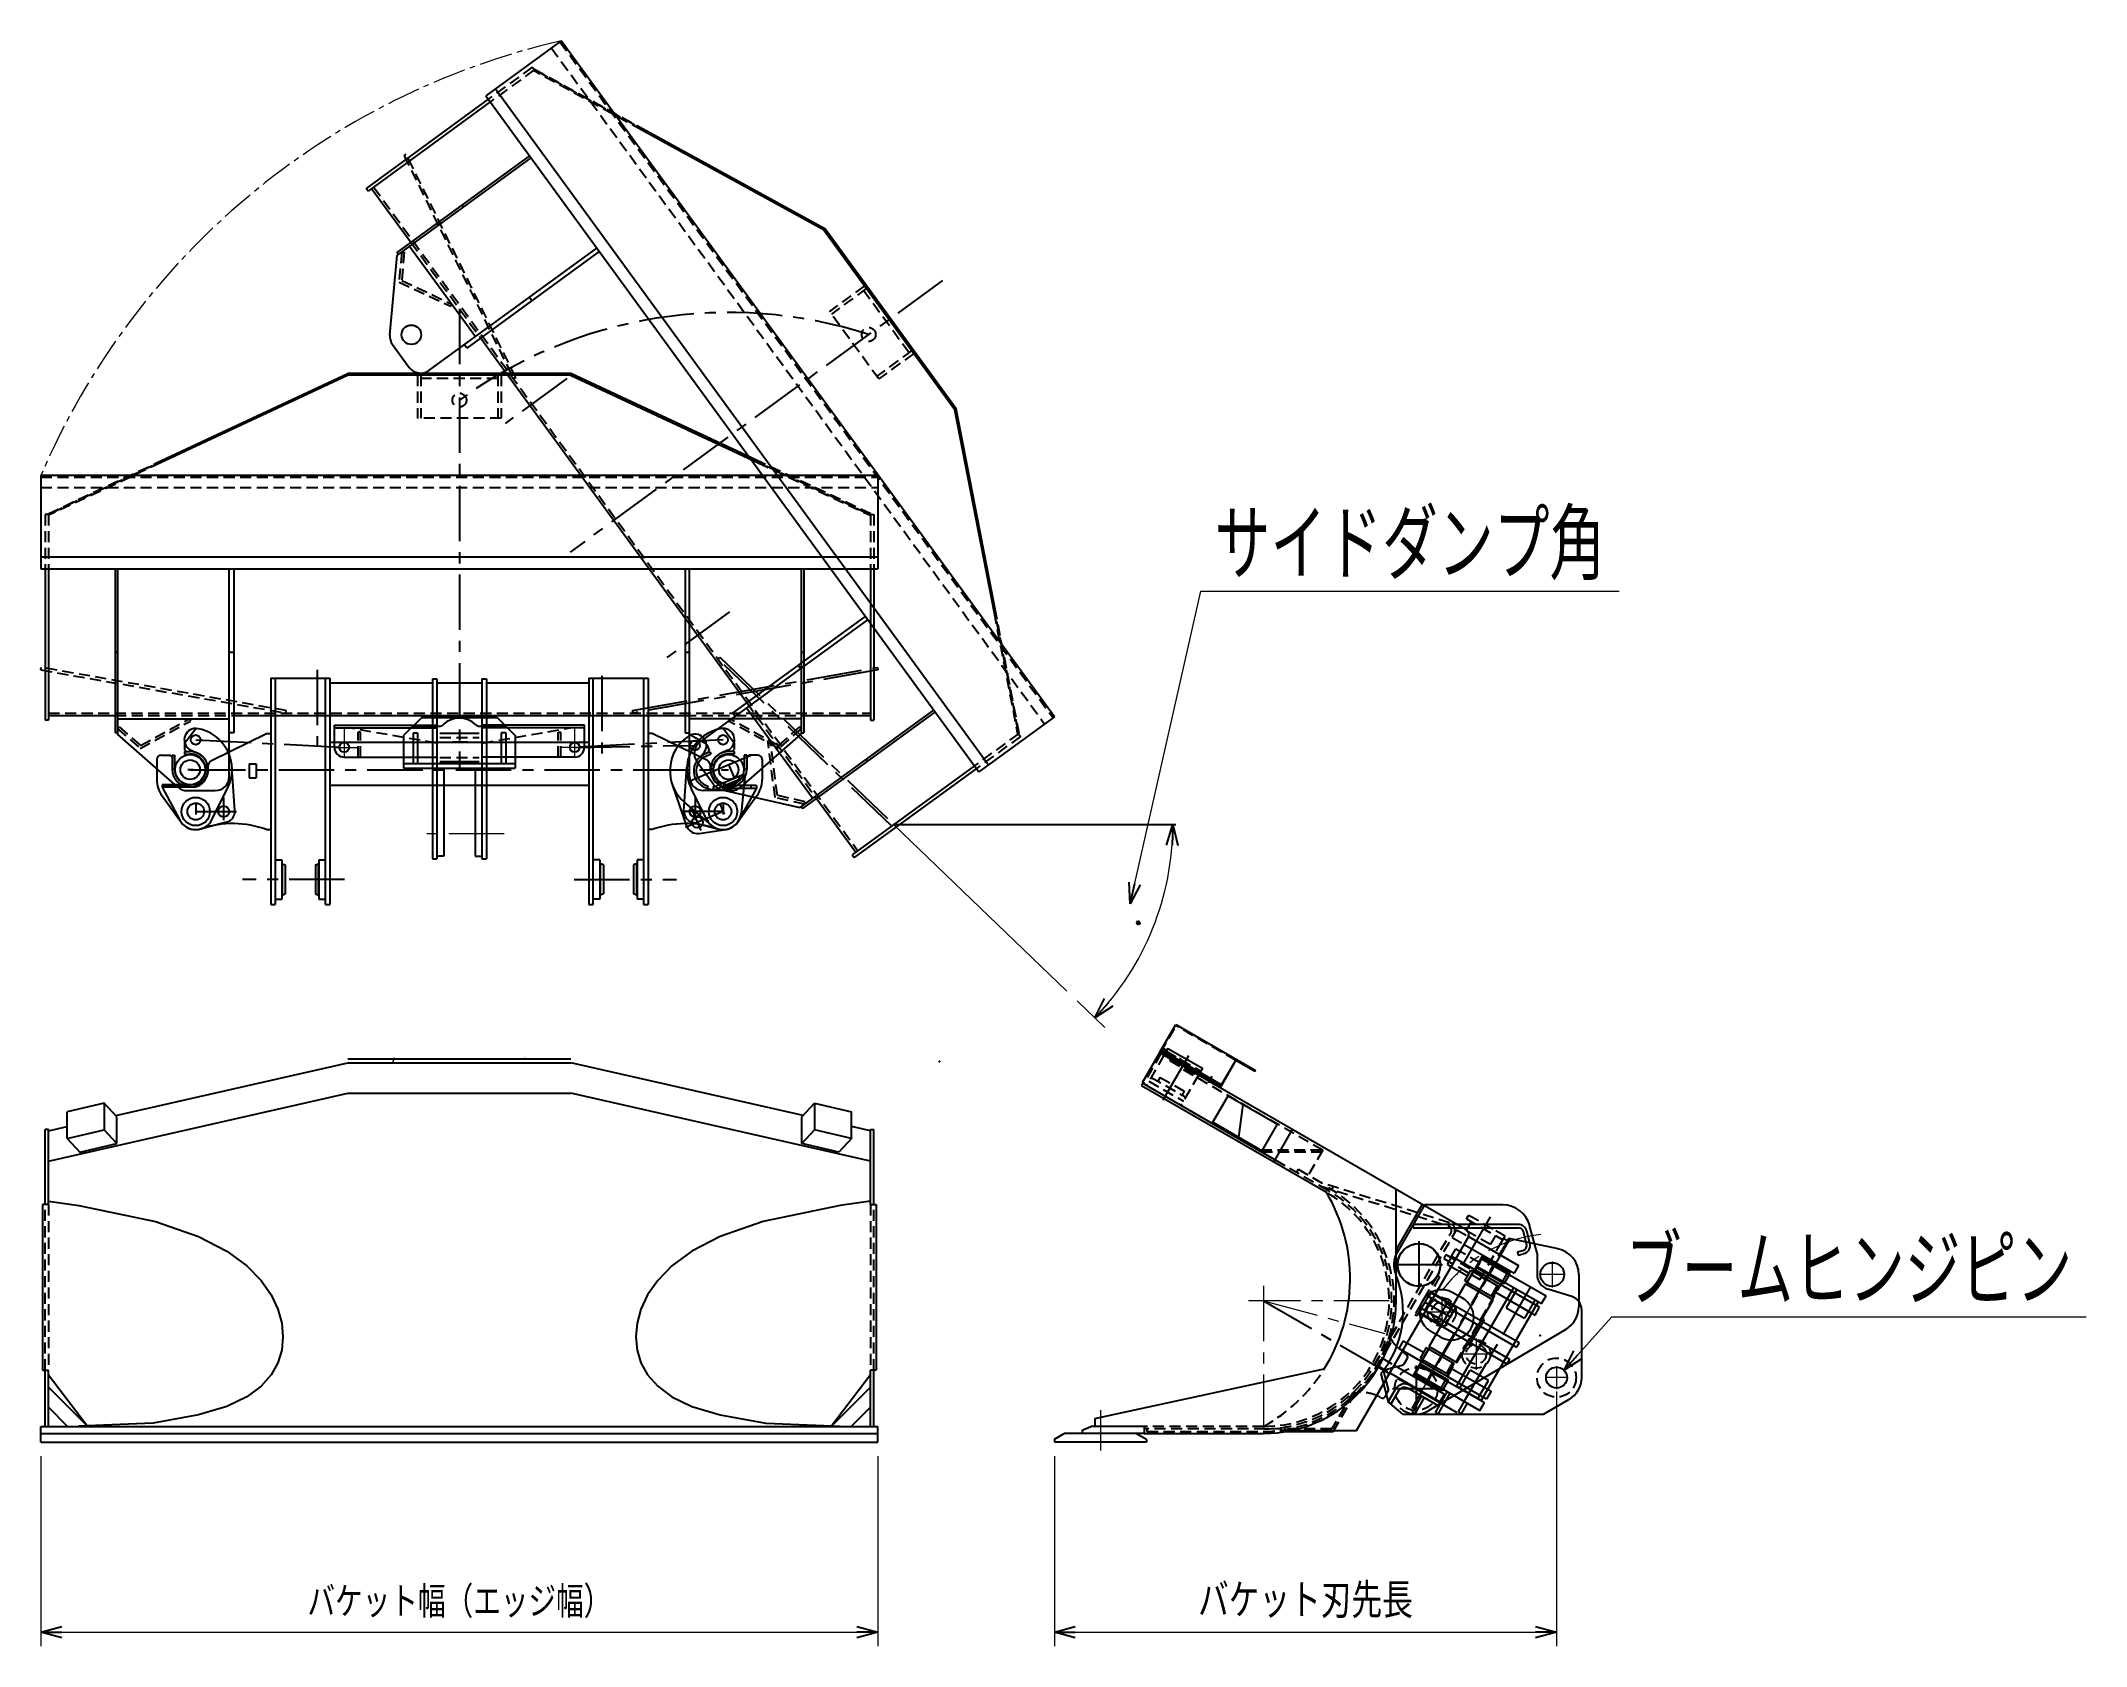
# Model space of a CAD drawing. Header units: millimetres. Extents: x -124 to 170, y -120 to 110.
import ezdxf
from ezdxf.enums import TextEntityAlignment as Align

# ---------------------------------------------------------------- set-up
doc = ezdxf.new("R2010")
doc.units = ezdxf.units.MM
doc.header["$LTSCALE"] = 0.25
doc.header["$PDSIZE"] = 1
for name, pattern in [('CENTER', [50.8, 31.75, -6.35, 6.35, -6.35]), ('CENTER2', [28.575, 19.05, -3.175, 3.175, -3.175]), ('DASHED2', [9.525, 6.35, -3.175])]:
    doc.linetypes.add(name, pattern=pattern)
doc.layers.add('Layer0048', color=7, linetype='Continuous')
doc.styles.add('dcStyle0', font='txt.shx', dxfattribs={"width": 0.8, "bigfont": 'bigfont'})
doc.dimstyles.new('dc_Rotated', dxfattribs={"dimtxt": 4.5, "dimasz": 3.000002, "dimexe": 2, "dimexo": 1, "dimgap": 2, "dimtad": 3, "dimdec": 0, "dimdsep": 46, "dimtxsty": 'dcStyle0', "dimblk1": 'OPEN30', "dimblk2": 'OPEN30', "dimsah": 1, "dimcen": 0.09, "dimclrd": 7, "dimclre": 7, "dimclrt": 2, "dimadec": 0, "dimazin": 2, "dimtfac": 1, "dimtdec": 4, "dimtmove": 0, "dimatfit": 3, "dimfxl": 1, "dimarcsym": 1})

msp = doc.modelspace()

# ---------------------------------------------------------------- blocks, each defined once
blk = doc.blocks.new('DC_GROUP_ＤＸＦ９_1')
at = {"layer": 'Layer0048', "color": 2, "linetype": 'Continuous', "lineweight": 25}
for p, q in [((-112.94, -43.99), (-79.65, -36.43)), ((-47.69, -35.88), (-79.65, -35.88)), ((-79.65, -36.43), (-47.69, -36.43)), ((-14.4, -43.99), (-47.69, -36.43)), ((-122.59, -50.51), (-79.65, -40.76)), ((-79.65, -40.76), (-47.69, -40.76)), ((-4.75, -50.51), (-47.69, -40.76)), ((-122.59, -46), (-123.07, -46)), ((-123.07, -56.73), (-123.07, -46)), ((-122.59, -46.18), (-119.9, -45.57)), ((-122.59, -56.73), (-122.59, -46)), ((-4.75, -46.18), (-7.44, -45.57)), ((-4.75, -46), (-4.27, -46)), ((-4.75, -56.73), (-4.75, -46)), ((-4.27, -56.73), (-4.27, -46)), ((-123.07, -88.57), (-123.07, -80.5)), ((-122.59, -88.57), (-122.59, -80.5)), ((-4.75, -88.57), (-4.75, -80.5)), ((-4.27, -88.57), (-4.27, -80.5)), ((-123.67, -88.57), (-3.67, -88.57)), ((-123.67, -90.85), (-123.67, -88.57)), ((-123.67, -89.57), (-3.67, -89.57)), ((-123.67, -90.85), (-3.67, -90.85)), ((-3.67, -90.85), (-3.67, -88.57))]:
    blk.add_line(p, q, dxfattribs=at)
blk = doc.blocks.new('DC_GROUP_ＤＸＦ９_2')
at = {"layer": 'Layer0048', "color": 2, "linetype": 'Continuous', "lineweight": 25}
for p, q in [((-90.71, 18.75), (-90.71, -13.72)), ((-90.71, 18.75), (-82.23, 18.75)), ((-90.07, 18.75), (-90.07, -13.72)), ((-82.87, -13.72), (-82.87, 18.75)), ((-82.23, 18.75), (-82.23, -13.72)), ((-82.23, 18.1), (-67.55, 18.1)), ((-67.55, 18.65), (-67.55, -7.17)), ((-67.55, 18.65), (-66.91, 18.65)), ((-66.91, 18.65), (-66.91, -7.17)), ((-66.91, 18.1), (-60.43, 18.1)), ((-60.43, 18.65), (-60.43, -7.17)), ((-60.43, 18.65), (-59.79, 18.65)), ((-59.79, 18.65), (-59.79, -7.17)), ((-59.79, 18.1), (-45.11, 18.1)), ((-45.11, 18.75), (-45.11, -13.72)), ((-45.11, 18.75), (-36.63, 18.75)), ((-44.47, -13.72), (-44.47, 18.75)), ((-37.27, 18.75), (-37.27, -13.72)), ((-36.63, 18.75), (-36.63, -13.72)), ((-81.59, 11.99), (-66.97, 11.99)), ((-81.59, 8.83), (-81.59, 11.99)), ((-45.75, 11.99), (-60.37, 11.99)), ((-45.75, 8.83), (-45.75, 11.99)), ((-99.22, 6.93), (-91.31, 10.83)), ((-91.31, 10.83), (-90.71, 10.83)), ((-82.23, 9.58), (-45.11, 9.58)), ((-81.59, 11.63), (-66.97, 11.63)), ((-45.75, 11.63), (-60.37, 11.63)), ((-36.03, 10.83), (-36.63, 10.83)), ((-28.12, 6.93), (-36.03, 10.83)), ((-107.07, 7.11), (-107.07, 4.21)), ((-106.47, 7.71), (-105.15, 7.71)), ((-104.87, 7.43), (-105.15, 7.71)), ((-104.87, 7.71), (-104.87, 5.71)), ((-104.87, 7.71), (-104.51, 7.71)), ((-104.51, 7.71), (-104.51, 5.71)), ((-100.03, 6.27), (-100.03, 5.71)), ((-100.03, 6.27), (-99.67, 6.27)), ((-99.67, 5.71), (-99.67, 6.27)), ((-80.19, 7.43), (-66.97, 7.43)), ((-65.91, 5.87), (-65.91, -6.77)), ((-61.43, 5.87), (-61.43, -6.77)), ((-47.15, 7.43), (-60.37, 7.43)), ((-27.67, 5.71), (-27.67, 6.27)), ((-27.31, 6.27), (-27.67, 6.27)), ((-27.31, 6.27), (-27.31, 5.71)), ((-22.83, 7.71), (-22.83, 5.71)), ((-22.47, 7.71), (-22.83, 7.71)), ((-22.47, 7.71), (-22.47, 5.71)), ((-22.47, 7.43), (-22.19, 7.71)), ((-20.87, 7.71), (-22.19, 7.71)), ((-20.27, 7.11), (-20.27, 4.21)), ((-104.51, 5.71), (-104.87, 5.71)), ((-100.03, 5.71), (-99.67, 5.71)), ((-82.23, 3.42), (-45.11, 3.42)), ((-27.31, 5.71), (-27.67, 5.71)), ((-22.83, 5.71), (-22.47, 5.71)), ((-106.3, 1.86), (-103.57, -1.9)), ((-21.03, 1.86), (-23.77, -1.9)), ((-91.31, -2.97), (-90.71, -2.97)), ((-36.03, -2.97), (-36.63, -2.97)), ((-67.55, -7.17), (-66.91, -7.17)), ((-65.91, -6.77), (-66.91, -6.77)), ((-61.43, -6.77), (-60.43, -6.77)), ((-60.43, -7.17), (-59.79, -7.17)), ((-90.71, -13.72), (-90.07, -13.72)), ((-82.87, -13.72), (-82.23, -13.72)), ((-45.11, -13.72), (-44.47, -13.72)), ((-37.27, -13.72), (-36.63, -13.72))]:
    blk.add_line(p, q, dxfattribs=at)
at = {"layer": 'Layer0048', "color": 6, "linetype": 'Continuous', "lineweight": 25}
for p, q in [((-69.07, 13.11), (-71.67, 10.51)), ((-70.32, 11.86), (-66.58, 11.86)), ((-69.07, 13.11), (-58.27, 13.11)), ((-60.76, 11.86), (-57.02, 11.86)), ((-58.27, 13.11), (-55.67, 10.51)), ((-71.67, 10.51), (-71.67, 5.87)), ((-70.31, 10.91), (-70.31, 6.51)), ((-70.31, 10.91), (-69.67, 10.91)), ((-69.67, 10.91), (-69.67, 6.51)), ((-57.03, 10.91), (-57.67, 10.91)), ((-57.67, 10.91), (-57.67, 6.51)), ((-57.03, 10.91), (-57.03, 6.51)), ((-55.67, 10.51), (-55.67, 5.87)), ((-93.83, 6.47), (-93.83, 4.47)), ((-93.83, 6.47), (-92.83, 6.47)), ((-92.83, 6.47), (-92.83, 4.47)), ((-71.67, 6.51), (-55.67, 6.51)), ((-71.67, 5.87), (-55.67, 5.87)), ((-102.23, 3.35), (-106.21, 3.35)), ((-93.83, 4.47), (-92.83, 4.47))]:
    blk.add_line(p, q, dxfattribs=at)
at = {"layer": 'Layer0048', "color": 4, "linetype": 'CENTER', "lineweight": 25}
for p, q in [((-101.47, 9.91), (-80.19, 8.83)), ((-25.87, 9.91), (-47.15, 8.83)), ((-47.15, 8.83), (-29.89, 9.1)), ((-101.83, 5.63), (-102.58, 5.63)), ((-102.27, 5.63), (-25.07, 5.63))]:
    blk.add_line(p, q, dxfattribs=at)
at = {"layer": 'Layer0048', "color": 4, "linetype": 'CENTER', "lineweight": 13}
for p, q in [((-81.59, 8.83), (-78.26, 8.83)), ((-80.19, 11.63), (-80.19, 7.43)), ((-45.75, 8.83), (-49.08, 8.83)), ((-47.15, 11.63), (-47.15, 7.43)), ((-57.23, -3.57), (-69.7, -3.57))]:
    blk.add_line(p, q, dxfattribs=at)
at = {"layer": 'Layer0048', "color": 4, "linetype": 'DASHED2', "lineweight": 25}
for p, q in [((-66.97, 9.43), (-79.59, 11.63)), ((-78.19, 7.43), (-78.19, 11.03)), ((-77.83, 11.03), (-78.19, 11.03)), ((-77.83, 7.43), (-77.83, 11.03)), ((-66.49, 10.26), (-60.85, 10.26)), ((-60.37, 9.43), (-47.75, 11.63)), ((-49.51, 7.43), (-49.51, 11.03)), ((-49.51, 11.03), (-49.15, 11.03)), ((-49.15, 7.43), (-49.15, 11.03)), ((-66.49, 7.4), (-60.85, 7.4))]:
    blk.add_line(p, q, dxfattribs=at)
at = {"layer": 'Layer0048', "color": 5, "linetype": 'Continuous', "lineweight": 25}
for p, q in [((-66.49, 10.86), (-60.85, 10.86)), ((-66.49, 6.8), (-60.85, 6.8))]:
    blk.add_line(p, q, dxfattribs=at)
at = {"layer": 'Layer0048', "color": 2, "linetype": 'Continuous', "lineweight": 25}
for centre, radius in [((-80.19, 8.83), 0.7), ((-47.15, 8.83), 0.7), ((-101.47, -0.37), 1.2), ((-25.87, -0.37), 1.2)]:
    blk.add_circle(centre, radius, dxfattribs=at)
at = {"layer": 'Layer0048', "color": 6, "linetype": 'Continuous', "lineweight": 25}
for centre in [(-102.27, 5.63), (-25.07, 5.63)]:
    blk.add_circle(centre, 2.16, dxfattribs=at)
for centre, radius, start, end in [((-66.58, 12.66), 0.8, 270, 313.8326), ((-63.67, 9.63), 3.4, 46.1674, 133.8326), ((-60.76, 12.66), 0.8, 226.1674, 270)]:
    blk.add_arc(centre, radius, start, end, dxfattribs=at)
at = {"layer": 'Layer0048', "color": 2, "linetype": 'Continuous', "lineweight": 25}
for centre, radius, start, end in [((-80.19, 8.83), 1.4, 180, 270), ((-47.15, 8.83), 1.4, 270, 0), ((-106.47, 7.11), 0.6, 90, 180), ((-98.87, 6.21), 0.8, 116.2351, 180), ((-28.47, 6.21), 0.8, 0, 63.7649), ((-20.87, 7.11), 0.6, 0, 90), ((-103.07, 4.21), 4, 180, 216.0247), ((-102.27, 5.71), 2.6, 180, 0), ((-102.27, 5.71), 2.24, 180, 0), ((-25.07, 5.71), 2.6, 180, 0), ((-25.07, 5.71), 2.24, 180, 0), ((-24.27, 4.21), 4, 323.9753, 360), ((-101.47, -0.37), 2.6, 216.0247, 310.7479), ((-96.17, -16.1), 14, 69.8347, 108.495), ((-31.17, -16.1), 14, 71.3715, 110.3015), ((-25.87, -0.37), 2.6, 251.3715, 323.9753)]:
    blk.add_arc(centre, radius, start, end, dxfattribs=at)
blk = doc.blocks.new('DC_GROUP_ＤＸＦ９_4')
at = {"layer": 'Layer0048', "color": 6, "linetype": 'Continuous', "lineweight": 25}
for p, q in [((-103.07, 9.43), (-101.47, 11.55)), ((-103.07, 9.43), (-103.07, 8.51)), ((-101.47, 11.55), (-101.29, 11.55)), ((-102.79, 8.23), (-103.07, 8.51)), ((-103.07, 8.23), (-102.27, 8.23)), ((-103.07, 8.23), (-103.07, 7.87)), ((-103.07, 7.87), (-102.27, 7.87)), ((-102.13, 8.41), (-101.22, 8.01)), ((-100.88, 3.88), (-100.65, 3.59)), ((-99.14, -1.53), (-96.9, 2.95))]:
    blk.add_line(p, q, dxfattribs=at)
for centre, radius in [((-101.47, 9.91), 0.7), ((-101.47, -0.37), 2.03)]:
    blk.add_circle(centre, radius, dxfattribs=at)
for centre, radius, start, end in [((-101.47, 9.91), 1.64, 90, 246.2656), ((-102.27, 5.63), 6, 333.4215, 80.6332), ((-102.27, 5.63), 2.6, 308.383, 90), ((-102.27, 5.63), 2.24, 285.3589, 90), ((-102.27, 5.63), 2.6, 284.25, 66.2656), ((-101.47, -0.37), 2.6, 208.0472, 333.4215)]:
    blk.add_arc(centre, radius, start, end, dxfattribs=at)
blk = doc.blocks.new('DC_GROUP_ＤＸＦ９_3')
at = {"layer": 'Layer0048', "color": 6, "linetype": 'Continuous', "lineweight": 25}
for p, q in [((-95.87, -0.26), (-96.28, 6.02)), ((-101.68, 3.47), (-106.27, 3.47)), ((-106.27, 3.47), (-106.27, 3.11)), ((-101.63, 3.11), (-106.27, 3.11)), ((-106.27, 3.11), (-103.76, -1.59)), ((-97.07, -1.92), (-100.82, -2.88))]:
    blk.add_line(p, q, dxfattribs=at)
at = {"layer": 'Layer0048', "color": 4, "linetype": 'CENTER', "lineweight": 25}
for p, q in [((-101.47, 0.81), (-101.47, -0.8)), ((-97.47, 1.64), (-97.47, -1.63)), ((-101.47, -0.37), (-95.62, -0.37))]:
    blk.add_line(p, q, dxfattribs=at)
at = {"layer": 'Layer0048', "color": 2, "linetype": 'Continuous', "lineweight": 25}
blk.add_circle((-101.47, -0.37), 1.2, dxfattribs=at)
at = {"layer": 'Layer0048', "color": 6, "linetype": 'Continuous', "lineweight": 25}
blk.add_circle((-97.47, -0.37), 0.8, dxfattribs=at)
at = {"layer": 'Layer0048', "color": 2, "linetype": 'Continuous', "lineweight": 25}
blk.add_arc((-101.47, -0.37), 2.6, 216.0247, 310.7479, dxfattribs=at)
at = {"layer": 'Layer0048', "color": 6, "linetype": 'Continuous', "lineweight": 25}
blk.add_arc((-97.47, -0.37), 1.6, 284.4775, 3.7255, dxfattribs=at)
at = {"layer": 'Layer0048', "linetype": 'Continuous'}
blk.add_blockref('DC_GROUP_ＤＸＦ９_4', (0, 0), dxfattribs=at)
blk = doc.blocks.new('DC_GROUP_ＤＸＦ９_5')
at = {"layer": 'Layer0048', "color": 6, "linetype": 'Continuous', "lineweight": 25}
for p, q in [((-25.87, 11.55), (-26.05, 11.55)), ((-24.27, 9.43), (-25.87, 11.55)), ((-24.27, 9.43), (-24.27, 8.51)), ((-31.47, -0.26), (-31.06, 6.02)), ((-25.21, 8.41), (-26.12, 8.01)), ((-24.27, 8.23), (-25.07, 8.23)), ((-24.27, 7.87), (-25.07, 7.87)), ((-24.55, 8.23), (-24.27, 8.51)), ((-24.27, 8.23), (-24.27, 7.87)), ((-28.19, -1.53), (-30.43, 2.95)), ((-26.46, 3.88), (-26.68, 3.59)), ((-26.68, 3.59), (-25.92, 2.99)), ((-25.92, 2.99), (-21.07, 2.99)), ((-21.07, 3.35), (-25.87, 3.35)), ((-25.87, 3.35), (-25.87, 2.99)), ((-21.07, 2.99), (-23.59, -1.61)), ((-21.07, 3.35), (-21.07, 2.99)), ((-30.27, -1.92), (-26.52, -2.88))]:
    blk.add_line(p, q, dxfattribs=at)
at = {"layer": 'Layer0048', "color": 4, "linetype": 'CENTER', "lineweight": 25}
for p, q in [((-29.87, 1.64), (-29.87, -1.63)), ((-25.87, 0.81), (-25.87, -0.8)), ((-25.87, -0.37), (-31.72, -0.37))]:
    blk.add_line(p, q, dxfattribs=at)
at = {"layer": 'Layer0048', "color": 6, "linetype": 'Continuous', "lineweight": 25}
for centre, radius in [((-25.87, 9.91), 0.7), ((-29.87, -0.37), 0.8), ((-25.87, -0.37), 2.03)]:
    blk.add_circle(centre, radius, dxfattribs=at)
at = {"layer": 'Layer0048', "color": 2, "linetype": 'Continuous', "lineweight": 25}
blk.add_circle((-25.87, -0.37), 1.2, dxfattribs=at)
at = {"layer": 'Layer0048', "color": 6, "linetype": 'Continuous', "lineweight": 25}
for centre, radius, start, end in [((-25.07, 5.63), 6, 99.3668, 206.5785), ((-25.87, 9.91), 1.64, 293.7344, 90), ((-25.07, 5.63), 2.6, 90, 231.617), ((-25.07, 5.63), 2.24, 90, 231.617), ((-29.87, -0.37), 1.6, 176.2745, 255.5225), ((-25.87, -0.37), 2.6, 206.5785, 331.9528)]:
    blk.add_arc(centre, radius, start, end, dxfattribs=at)
at = {"layer": 'Layer0048', "color": 2, "linetype": 'Continuous', "lineweight": 25}
blk.add_arc((-25.87, -0.37), 2.6, 229.2521, 331.3355, dxfattribs=at)
blk = doc.blocks.new('DC_GROUP_ＤＸＦ９_6')
at = {"layer": 'Layer0048', "color": 6, "linetype": 'Continuous', "lineweight": 25}
for p, q in [((-30.53, 10.6), (-30.69, 10.54)), ((-28.23, 9.28), (-30.53, 10.6)), ((-28.23, 9.28), (-27.87, 8.43)), ((-28.69, 7.97), (-29.37, 7.25)), ((-27.76, 8.17), (-28.49, 7.86)), ((-27.62, 7.84), (-28.35, 7.53)), ((-28.01, 8.06), (-27.87, 8.43)), ((-27.76, 8.17), (-27.62, 7.84)), ((-31.06, -2.46), (-33.14, 3.49)), ((-28.07, 3.31), (-28.17, 2.96)), ((-28.17, 2.96), (-27.23, 2.7)), ((-22.9, 4.93), (-27.32, 3.06)), ((-27.32, 3.06), (-27.18, 2.73)), ((-27.23, 2.7), (-22.76, 4.6)), ((-22.76, 4.6), (-23.28, -0.62)), ((-22.9, 4.93), (-22.76, 4.6)), ((-27.55, -2.35), (-31.37, 0.9)), ((-29.31, -3.51), (-25.48, -2.94))]:
    blk.add_line(p, q, dxfattribs=at)
at = {"layer": 'Layer0048', "color": 4, "linetype": 'CENTER', "lineweight": 25}
for p, q in [((-26.33, 0.72), (-25.7, -0.77)), ((-25.87, -0.37), (-31.25, -2.65)), ((-30.33, -0.09), (-29.06, -3.1))]:
    blk.add_line(p, q, dxfattribs=at)
at = {"layer": 'Layer0048', "color": 6, "linetype": 'Continuous', "lineweight": 25}
for centre, radius in [((-29.89, 9.1), 0.7), ((-25.87, -0.37), 2.03), ((-29.55, -1.93), 0.8)]:
    blk.add_circle(centre, radius, dxfattribs=at)
at = {"layer": 'Layer0048', "color": 2, "linetype": 'Continuous', "lineweight": 25}
blk.add_circle((-25.87, -0.37), 1.2, dxfattribs=at)
at = {"layer": 'Layer0048', "color": 6, "linetype": 'Continuous', "lineweight": 25}
for centre, radius, start, end in [((-27.48, 5.47), 6, 122.3668, 229.5785), ((-29.89, 9.1), 1.64, 316.7344, 113), ((-27.48, 5.47), 2.6, 113, 254.617), ((-27.48, 5.47), 2.24, 113, 254.617), ((-29.55, -1.93), 1.6, 199.2745, 278.5225), ((-25.87, -0.37), 2.6, 229.5785, 354.9528)]:
    blk.add_arc(centre, radius, start, end, dxfattribs=at)
at = {"layer": 'Layer0048', "color": 2, "linetype": 'Continuous', "lineweight": 25}
blk.add_arc((-25.87, -0.37), 2.6, 252.2521, 354.3355, dxfattribs=at)
blk = doc.blocks.new('DC_GROUP_ＤＸＦ９_13')
at = {"layer": 'Layer0048', "color": 2, "linetype": 'Continuous', "lineweight": 25}
for p, q in [((74.71, -56.8), (70.78, -63.6)), ((82.15, -65.79), (82.99, -64.34)), ((82.25, -65.62), (91.49, -70.96)), ((82.89, -64.51), (92.13, -69.85)), ((68.42, -81.04), (69.5, -85.04)), ((73.31, -81.1), (74.15, -79.65)), ((73.41, -80.93), (82.65, -86.27)), ((74.05, -79.82), (83.29, -85.16)), ((71.58, -86.8), (69.5, -85.04)), ((71.58, -86.8), (91.74, -86.8))]:
    blk.add_line(p, q, dxfattribs=at)
at = {"layer": 'Layer0048', "color": 4, "linetype": 'CENTER', "lineweight": 25}
for p, q in [((73.9, -62.01), (73.9, -68.79)), ((77.29, -65.4), (70.51, -65.4)), ((75.14, -81.93), (84.62, -65.51)), ((73.5, -79.81), (73.5, -86.59)), ((76.89, -83.2), (70.11, -83.2))]:
    blk.add_line(p, q, dxfattribs=at)
at = {"layer": 'Layer0048', "color": 2, "linetype": 'Continuous', "lineweight": 25}
blk.add_circle((73.9, -65.4), 3.08, dxfattribs=at)
at = {"layer": 'Layer0048', "color": 4, "linetype": 'DASHED2', "lineweight": 25}
blk.add_circle((73.5, -83.2), 3.08, dxfattribs=at)
at = {"layer": 'Layer0048', "color": 2, "linetype": 'Continuous', "lineweight": 25}
for centre, radius, start, end in [((73.9, -65.4), 3.6, 150, 202.4354), ((57.63, -72.12), 14, 320.4044, 22.4354)]:
    blk.add_arc(centre, radius, start, end, dxfattribs=at)
blk = doc.blocks.new('DC_GROUP_ＤＸＦ９_12')
at = {"layer": 'Layer0048', "color": 2, "linetype": 'Continuous', "lineweight": 25}
for p, q in [((74.31, -56.77), (70.61, -63.18)), ((74.62, -56.95), (74.31, -56.77)), ((84.9, -60.48), (86.25, -61.25)), ((85.1, -61.33), (85.93, -61.8)), ((85.51, -62.52), (86.25, -61.25)), ((86.8, -61.57), (86.07, -62.84)), ((70.61, -63.18), (70.92, -63.36)), ((82.99, -64.34), (86.97, -66.64)), ((86.05, -61.6), (86.6, -61.92)), ((82.15, -65.79), (86.13, -68.09)), ((85.82, -67.91), (86.66, -66.46)), ((86.13, -68.09), (86.97, -66.64)), ((75.53, -69.42), (73.98, -72.1)), ((74.69, -70.14), (74.19, -71.02)), ((74.78, -71.91), (75.76, -70.21)), ((75.24, -69.91), (78.88, -72.01)), ((75.56, -69.36), (79.2, -71.46)), ((80.16, -70.19), (78.78, -69.39)), ((91.49, -70.96), (92.13, -69.85)), ((73.94, -72.16), (77.58, -74.26)), ((74.26, -71.61), (77.9, -73.71)), ((79.2, -71.46), (77.58, -74.26)), ((76.96, -75.73), (75.58, -74.93)), ((73.31, -81.1), (77.29, -83.4)), ((74.15, -79.65), (78.13, -81.95)), ((76.98, -83.22), (77.82, -81.77)), ((77.29, -83.4), (78.13, -81.95)), ((69.5, -85.05), (70.56, -83.22)), ((70.98, -83.46), (69.92, -85.29)), ((72.34, -83.09), (76.78, -85.65)), ((72.58, -82.67), (77.02, -85.23)), ((74.25, -84.19), (72.91, -86.51)), ((74.66, -84.43), (73.32, -86.75)), ((76.26, -86.55), (77.98, -83.57)), ((76.67, -86.79), (78.39, -83.81)), ((80.4, -84.97), (79.52, -86.5)), ((69.5, -85.05), (69.92, -85.29)), ((73.32, -86.75), (72.91, -86.51)), ((76.26, -86.55), (76.67, -86.79)), ((79.52, -86.5), (79.94, -86.74)), ((80.82, -85.21), (79.94, -86.74)), ((82.65, -86.27), (83.29, -85.16))]:
    blk.add_line(p, q, dxfattribs=at)
at = {"layer": 'Layer0048', "color": 4, "linetype": 'CENTER', "lineweight": 25}
for p, q in [((84.12, -58.53), (79.33, -66.84)), ((89.88, -68.55), (80.4, -84.97)), ((74.75, -70.76), (78.39, -72.86)), ((77.99, -70.76), (76.37, -73.56))]:
    blk.add_line(p, q, dxfattribs=at)
at = {"layer": 'Layer0048', "color": 4, "linetype": 'DASHED2', "lineweight": 25}
for p, q in [((80.73, -58.8), (81.05, -58.25)), ((81.05, -58.25), (84.9, -60.48)), ((80.7, -60.45), (81.42, -59.2)), ((80.7, -60.45), (84.17, -62.45)), ((80.73, -58.8), (85.1, -61.33)), ((84.89, -61.2), (84.17, -62.45)), ((77.77, -63.93), (77.45, -64.49)), ((77.45, -64.49), (82.65, -67.49)), ((77.77, -63.93), (82.97, -66.93)), ((78.46, -64.33), (79.18, -63.08)), ((79.18, -63.08), (82.65, -65.08)), ((82.65, -67.49), (85.51, -62.52)), ((86.07, -62.84), (83.4, -67.46)), ((76.55, -66.93), (74.69, -70.14)), ((76.86, -67.11), (75.53, -69.42)), ((76.55, -66.93), (76.86, -67.11)), ((82.62, -65.07), (81.9, -66.32)), ((82.85, -67.14), (83.4, -67.46)), ((74.19, -71.02), (73.31, -72.54)), ((73.62, -72.72), (73.31, -72.54)), ((73.98, -72.1), (73.62, -72.72))]:
    blk.add_line(p, q, dxfattribs=at)
at = {"layer": 'Layer0048', "color": 4, "linetype": 'CENTER', "lineweight": 13}
for p, q in [((77.18, -69.92), (77.18, -74.4)), ((79.42, -72.16), (74.94, -72.16)), ((82.1, -75.96), (82.1, -80.44)), ((84.34, -78.2), (79.86, -78.2))]:
    blk.add_line(p, q, dxfattribs=at)
at = {"layer": 'Layer0048', "color": 2, "linetype": 'Continuous', "lineweight": 25}
blk.add_circle((73.9, -65.4), 3.05, dxfattribs=at)
at = {"layer": 'Layer0048', "color": 4, "linetype": 'DASHED2', "lineweight": 25}
for centre, radius in [((77.18, -72.16), 2.03), ((77.18, -72.16), 1.43), ((82.1, -78.2), 2.03), ((82.1, -78.2), 1.43)]:
    blk.add_circle(centre, radius, dxfattribs=at)
at = {"layer": 'Layer0048', "color": 2, "linetype": 'Continuous', "lineweight": 25}
for centre, radius, start, end in [((77.18, -72.16), 3.2, 60, 240), ((78.56, -72.96), 3.2, 240, 60), ((71.84, -83.96), 1.48, 60, 150), ((71.84, -83.96), 1, 60, 150)]:
    blk.add_arc(centre, radius, start, end, dxfattribs=at)
at = {"layer": 'Layer0048', "linetype": 'Continuous'}
blk.add_blockref('DC_GROUP_ＤＸＦ９_13', (0, 0), dxfattribs=at)
blk = doc.blocks.new('DC_GROUP_ＤＸＦ９_11')
at = {"layer": 'Layer0048', "color": 4, "linetype": 'CENTER', "lineweight": 13}
blk.add_line((73.89, -84.25), (86.33, -62.7), dxfattribs=at)
at = {"layer": 'Layer0048', "color": 6, "linetype": 'Continuous', "lineweight": 25}
for p, q in [((77.98, -65.33), (78.62, -64.22)), ((91.19, -71.48), (78.62, -64.22)), ((77.98, -65.33), (80.86, -66.99)), ((80.46, -67.68), (81.34, -66.16)), ((81.65, -66.34), (80.77, -67.86)), ((81.34, -66.16), (85.35, -68.48)), ((75.31, -69.95), (75.69, -69.29)), ((75.31, -69.95), (87.88, -77.21)), ((75.69, -69.29), (88.26, -76.55)), ((87.46, -68.68), (79.3, -82.81)), ((80.46, -67.68), (84.47, -70)), ((85.11, -68.33), (84.23, -69.86)), ((85.35, -68.48), (84.47, -70)), ((84.87, -69.31), (90.55, -72.59)), ((87.92, -68.94), (86.42, -71.54)), ((90.98, -70.71), (87.46, -68.68)), ((73.95, -72.31), (74.33, -71.65)), ((73.95, -72.31), (86.52, -79.57)), ((74.33, -71.65), (86.9, -78.91)), ((80.85, -76.75), (82.99, -73.05)), ((81.16, -76.93), (83.3, -73.23)), ((90.98, -70.71), (82.82, -84.84)), ((83.3, -73.23), (82.99, -73.05)), ((86.42, -71.54), (89.02, -73.04)), ((90.52, -70.44), (89.02, -73.04)), ((90.55, -72.59), (91.19, -71.48)), ((71.66, -76.27), (71.02, -77.38)), ((83.59, -84.64), (71.02, -77.38)), ((71.66, -76.27), (74.54, -77.93)), ((74.94, -77.24), (74.06, -78.77)), ((74.06, -78.77), (78.07, -81.08)), ((75.25, -77.42), (74.37, -78.95)), ((74.94, -77.24), (78.95, -79.56)), ((81.16, -76.93), (80.85, -76.75)), ((86.9, -78.91), (86.52, -79.57)), ((88.26, -76.55), (87.88, -77.21)), ((78.71, -79.42), (77.83, -80.94)), ((78.07, -81.08), (78.95, -79.56)), ((78.55, -80.25), (84.23, -83.53)), ((79.76, -83.08), (81.26, -80.48)), ((83.86, -81.98), (81.26, -80.48)), ((82.36, -84.58), (83.86, -81.98)), ((82.82, -84.84), (79.3, -82.81)), ((84.23, -83.53), (83.59, -84.64))]:
    blk.add_line(p, q, dxfattribs=at)
at = {"layer": 'Layer0048', "color": 7, "linetype": 'Continuous', "lineweight": 25}
for p, q in [((80.67, -68.19), (83.07, -64.04)), ((83.07, -64.04), (86.81, -66.2)), ((75.38, -77.1), (80.56, -68.13)), ((80.56, -68.13), (84.52, -70.42)), ((79.34, -79.39), (84.52, -70.42)), ((73.09, -81.32), (75.49, -77.17)), ((75.38, -77.1), (79.34, -79.39)), ((73.09, -81.32), (76.83, -83.48))]:
    blk.add_line(p, q, dxfattribs=at)
at = {"layer": 'Layer0048', "color": 4, "linetype": 'DASHED2', "lineweight": 25}
blk.add_line((76.83, -83.48), (86.81, -66.2), dxfattribs=at)
at = {"layer": 'Layer0048', "linetype": 'Continuous'}
blk.add_blockref('DC_GROUP_ＤＸＦ９_12', (0, 0), dxfattribs=at)
blk = doc.blocks.new('DC_GROUP_ＤＸＦ９_10')
at = {"layer": 'Layer0048', "color": 4, "linetype": 'CENTER', "lineweight": 13}
for p, q in [((94.88, -66.79), (91.14, -66.79)), ((93.01, -64.92), (93.01, -68.66)), ((95.28, -81.57), (91.98, -81.57)), ((93.63, -79.92), (93.63, -83.22))]:
    blk.add_line(p, q, dxfattribs=at)
at = {"layer": 'Layer0048', "color": 6, "linetype": 'Continuous', "lineweight": 25}
for centre, radius in [((93.01, -66.79), 1.7), ((93.63, -81.57), 1.5)]:
    blk.add_circle(centre, radius, dxfattribs=at)
for centre, radius, start, end in [((93.01, -66.79), 3.8, 0, 77.9118), ((93.63, -81.57), 3.6, 299.7892, 0)]:
    blk.add_arc(centre, radius, start, end, dxfattribs=at)
at = {"layer": 'Layer0048', "color": 2, "linetype": 'Continuous', "lineweight": 25}
blk.add_arc((73.5, -83.2), 3.6, 229.9285, 300.6507, dxfattribs=at)
at = {"layer": 'Layer0048', "linetype": 'Continuous'}
blk.add_blockref('DC_GROUP_ＤＸＦ９_11', (0, 0), dxfattribs=at)
blk = doc.blocks.new('DC_GROUP_ＤＸＦ９_14')
at = {"layer": 'Layer0048', "color": 2, "linetype": 'Continuous', "lineweight": 25}
for p, q in [((36.7, -34.98), (34.2, -39.31)), ((80.66, -60.36), (36.7, -34.98)), ((37.31, -34.41), (36.91, -35.1)), ((37.73, -34.65), (37.31, -34.41)), ((37.91, -34.34), (37.33, -35.34)), ((37.91, -34.34), (42.86, -37.2)), ((42.86, -37.2), (42.28, -38.2)), ((34.31, -39.37), (34.13, -39.69)), ((34.13, -39.69), (60.63, -54.99)), ((34.2, -39.31), (53.29, -50.33)), ((59.96, -49.19), (59.96, -48.95)), ((64.97, -89.13), (80.95, -61.46)), ((81.01, -61.35), (88.18, -65.49)), ((80.37, -62.46), (87.54, -66.6)), ((88.18, -65.49), (87.54, -66.6)), ((71.79, -79.57), (72.24, -78.79)), ((27.43, -87.45), (60.32, -80.32)), ((69.54, -83.23), (69.17, -81.86)), ((69.73, -80.89), (76.9, -85.03)), ((70.17, -80.13), (71.54, -79.76)), ((70.37, -79.78), (77.54, -83.92)), ((69.05, -84.32), (69.5, -83.53)), ((77.54, -83.92), (76.9, -85.03)), ((27.43, -87.45), (27.43, -88.57)), ((21.63, -90.39), (23.03, -89.57)), ((21.63, -90.39), (21.63, -90.85)), ((34.83, -90.85), (21.63, -90.85)), ((33.32, -89.57), (23.03, -89.57)), ((25.63, -89.09), (26.85, -88.57)), ((25.63, -89.09), (25.63, -89.57)), ((34.51, -89.57), (25.63, -89.57)), ((34.51, -88.57), (26.85, -88.57)), ((34.83, -90.45), (33.32, -89.57)), ((34.51, -88.57), (34.51, -89.57)), ((34.83, -90.45), (34.83, -90.85)), ((54.84, -89.13), (61.69, -89.13)), ((54.88, -89.29), (61.6, -89.29)), ((61.69, -89.13), (64.97, -89.13))]:
    blk.add_line(p, q, dxfattribs=at)
at = {"layer": 'Layer0048', "color": 4, "linetype": 'DASHED2', "lineweight": 25}
for p, q in [((36.91, -35.1), (34.41, -39.43)), ((37.67, -34.75), (42.62, -37.61)), ((37.33, -35.34), (34.83, -39.67)), ((38.2, -36.08), (38.64, -35.31)), ((38.2, -36.08), (41.66, -38.08)), ((60.1, -48.95), (39.91, -37.3)), ((41.66, -38.08), (42.1, -37.31)), ((35.19, -39.05), (40.14, -41.91)), ((35.51, -38.5), (40.46, -41.36)), ((36.8, -38.5), (36.48, -39.06)), ((36.8, -38.5), (40.26, -40.5)), ((42.28, -38.2), (39.78, -42.53)), ((40.26, -40.5), (39.94, -41.06)), ((59.96, -48.95), (51.31, -48.95)), ((51.31, -49.19), (51.31, -48.95)), ((51.31, -49.19), (59.96, -49.19)), ((60.1, -48.95), (57.8, -52.94)), ((53.29, -50.33), (60.81, -54.67)), ((56.58, -51.68), (56.34, -52.09)), ((56.58, -51.68), (60.04, -53.68)), ((59.85, -54.12), (78.14, -59.81)), ((78.28, -59.35), (60.04, -53.68)), ((61.57, -54.15), (61.43, -54.61)), ((67.53, -79.75), (78.51, -60.74)), ((67.94, -79.99), (79.28, -60.35)), ((78.64, -61.46), (80.37, -62.46)), ((79.28, -60.35), (81.01, -61.35)), ((69.58, -75.86), (69.93, -76.06)), ((68.64, -78.78), (70.37, -79.78)), ((68, -79.89), (69.73, -80.89)), ((68.81, -80.49), (70.17, -80.13)), ((69.17, -81.86), (68.81, -80.49)), ((64.41, -83.75), (61.39, -88.93)), ((61.6, -89.29), (64.72, -83.93)), ((64.72, -83.93), (64.41, -83.75)), ((64.61, -83.56), (64.95, -83.9)), ((65.18, -83.48), (65.53, -83.68)), ((51.63, -88.57), (34.51, -88.57)), ((61.39, -88.93), (34.51, -88.93)), ((34.91, -88.93), (34.91, -89.29)), ((34.91, -89.29), (54.88, -89.29))]:
    blk.add_line(p, q, dxfattribs=at)
at = {"layer": 'Layer0048', "color": 4, "linetype": 'CENTER', "lineweight": 25}
for p, q in [((37.24, -41.73), (40.9, -35.39)), ((86.98, -61.58), (72.89, -85.98)), ((51.63, -70.57), (79.34, -86.57))]:
    blk.add_line(p, q, dxfattribs=at)
at = {"layer": 'Layer0048', "color": 6, "linetype": 'Continuous', "lineweight": 25}
for p, q in [((53.11, -50.65), (55.79, -46)), ((70.63, -70.57), (70.63, -54.57)), ((34.51, -89.57), (51.63, -89.57))]:
    blk.add_line(p, q, dxfattribs=at)
at = {"layer": 'Layer0048', "color": 4, "linetype": 'CENTER', "lineweight": 13}
for p, q in [((51.63, -68.42), (51.63, -88.57)), ((69.63, -70.57), (49.47, -70.57)), ((51.63, -70.57), (69.01, -75.23)), ((28.23, -86.23), (28.23, -92.01))]:
    blk.add_line(p, q, dxfattribs=at)
at = {"layer": 'Layer0048', "color": 4, "linetype": 'DASHED2', "lineweight": 25}
for centre, radius, start, end in [((51.63, -70.57), 18.72, 270, 60), ((51.63, -70.57), 18.36, 270, 60), ((51.63, -70.57), 18, 270, 60), ((77.95, -60.42), 0.64, 330, 72.7349), ((77.95, -60.42), 1.12, 330, 72.7349), ((75.13, -73.07), 6, 209.8751, 232.6567), ((39.78, -67.4), 24.26, 299.2177, 327.8164), ((51.63, -70.57), 18.84, 315, 330), ((65.54, -89.68), 6, 67.3433, 90.1249), ((54.84, -88.89), 0.24, 99.9542, 270)]:
    blk.add_arc(centre, radius, start, end, dxfattribs=at)
at = {"layer": 'Layer0048', "color": 2, "linetype": 'Continuous', "lineweight": 25}
for centre, radius, start, end in [((39.78, -67.4), 24.26, 327.8164, 30.7823), ((80.26, -61.06), 0.8, 330, 60), ((75.13, -73.07), 6, 232.6567, 239.5803), ((71.89, -78.59), 0.4, 330, 59.5803), ((71.44, -79.37), 0.4, 285, 330), ((65.54, -89.68), 6, 60.4197, 67.3433), ((68.7, -84.12), 0.4, 240.4197, 330), ((69.15, -83.33), 0.4, 330, 15)]:
    blk.add_arc(centre, radius, start, end, dxfattribs=at)
at = {"layer": 'Layer0048', "color": 6, "linetype": 'Continuous', "lineweight": 25}
blk.add_arc((51.63, -70.57), 19, 270, 0, dxfattribs=at)
blk = doc.blocks.new('DC_GROUP_ＤＸＦ９_15')
at = {"layer": 'Layer0048', "color": 3, "linetype": 'Continuous', "lineweight": 25}
for p, q in [((36.76, -34.88), (39.04, -30.93)), ((39.04, -30.93), (50.47, -37.53)), ((45.48, -39.91), (36.76, -34.88)), ((45.38, -39.62), (36.86, -34.71)), ((36.95, -34.55), (45.47, -39.47)), ((47.7, -35.93), (45.42, -39.88)), ((45.48, -39.91), (47.76, -35.96)), ((50.41, -37.64), (47.69, -36.07)), ((50.41, -37.64), (50.47, -37.53)), ((44.51, -39.12), (44.6, -38.97)), ((45.47, -39.47), (45.38, -39.62))]:
    blk.add_line(p, q, dxfattribs=at)
at = {"layer": 'Layer0048', "color": 4, "linetype": 'DASHED2', "lineweight": 25}
for p in [(36.87, -34.94), (47.69, -36.07)]:
    blk.add_line(p, (39.09, -31.11), dxfattribs=at)
at = {"layer": 'Layer0048', "color": 4, "linetype": 'CENTER', "lineweight": 25}
for p, q in [((39.2, -36.65), (39.75, -35.71)), ((43.71, -39.25), (44.25, -38.31))]:
    blk.add_line(p, q, dxfattribs=at)
at = {"layer": 'Layer0048', "color": 2, "linetype": 'Continuous', "lineweight": 25}
blk.add_line((44.4, -39.06), (43.53, -38.56), dxfattribs=at)
blk = doc.blocks.new('DC_GROUP_ＤＸＦ９_9')
at = {"layer": 'Layer0048', "color": 2, "linetype": 'Continuous', "lineweight": 25}
for p, q in [((44.37, -44.95), (46.57, -41.14)), ((46.57, -41.14), (53.64, -45.23)), ((48.08, -47.1), (48.72, -42.39)), ((44.37, -44.95), (51.44, -49.04)), ((51.44, -49.04), (53.64, -45.23)), ((85.91, -56.8), (74.71, -56.8))]:
    blk.add_line(p, q, dxfattribs=at)
at = {"layer": 'Layer0048', "color": 6, "linetype": 'Continuous', "lineweight": 25}
for p, q in [((88.12, -59.6), (73.09, -59.6)), ((73.09, -59.6), (73.09, -60.08)), ((73.09, -60.08), (88.12, -60.08)), ((86.8, -61.57), (93.8, -63.07)), ((89.34, -62.35), (88.89, -60.67)), ((89.81, -62.22), (89.36, -60.54)), ((90.83, -63.71), (89.77, -59.76)), ((88.01, -63.53), (88.78, -63.33)), ((88.01, -63.53), (88.13, -64)), ((88.13, -64), (88.9, -63.79)), ((90.83, -63.71), (90.83, -66.79)), ((96.81, -66.79), (96.81, -71.41)), ((95.82, -69.94), (92.36, -68.87)), ((97.23, -81.57), (97.23, -71.85)), ((94.94, -74.68), (75.34, -86.3)), ((91.74, -86.8), (95.41, -84.7))]:
    blk.add_line(p, q, dxfattribs=at)
at = {"layer": 'Layer0048', "color": 4, "linetype": 'DASHED2', "lineweight": 25}
blk.add_circle((93.63, -81.57), 2.8, dxfattribs=at)
at = {"layer": 'Layer0048', "color": 6, "linetype": 'Continuous', "lineweight": 25}
for centre, radius, start, end in [((85.91, -60.8), 4, 15, 90), ((88.12, -60.88), 1.28, 15, 90), ((88.12, -60.88), 0.8, 15, 90), ((88.57, -62.55), 0.8, 285, 15), ((88.57, -62.55), 1.28, 285, 15), ((93.01, -66.79), 2.18, 180, 252.8039), ((95.23, -71.85), 2, 0, 72.8039), ((93.01, -71.41), 3.8, 300.6507, 0)]:
    blk.add_arc(centre, radius, start, end, dxfattribs=at)
at = {"layer": 'Layer0048', "linetype": 'Continuous'}
for name in ['DC_GROUP_ＤＸＦ９_15', 'DC_GROUP_ＤＸＦ９_14', 'DC_GROUP_ＤＸＦ９_10']:
    blk.add_blockref(name, (0, 0), dxfattribs=at)
blk = doc.blocks.new('_Open30')
at = {"color": 0, "linetype": 'ByBlock', "lineweight": -2}
for p, q in [((-1, 0.267949), (0, 0)), ((0, 0), (-1, -0.267949)), ((0, 0), (-1, 0))]:
    blk.add_line(p, q, dxfattribs=at)
blk = doc.blocks.new('*D18')
at = {"layer": 'Layer0048', "color": 7, "linetype": 'Continuous', "lineweight": 13}
for p, q in [((-123.67, -92.85), (-123.67, -120.08)), ((-3.67, -92.85), (-3.67, -120.08)), ((-123.67, -118.08), (-3.67, -118.08))]:
    blk.add_line(p, q, dxfattribs=at)
at = {"layer": 'Layer0048', "color": 7, "xscale": 3.000002807615286, "yscale": 2.999989368223643}
for p, rotation in [((-123.67, -118.08), 180), ((-3.67, -118.08), 360)]:
    blk.add_blockref('_Open30', p, dxfattribs=dict(at, rotation=rotation))
at = {"layer": 'Layer0048', "color": 2, "insert": (-63.67, -116.08), "char_height": 4.5, "attachment_point": 8, "style": 'dcStyle0'}
blk.add_mtext('\\T1.00;バケット幅（エッジ幅）', dxfattribs=at)
blk = doc.blocks.new('*D19')
at = {"layer": 'Layer0048', "color": 7, "linetype": 'Continuous', "lineweight": 13}
for p, q in [((93.63, -83.57), (93.63, -120.08)), ((21.63, -92.85), (21.63, -120.08)), ((21.63, -118.08), (93.63, -118.08))]:
    blk.add_line(p, q, dxfattribs=at)
at = {"layer": 'Layer0048', "color": 7, "xscale": 3.000002807615286, "yscale": 2.999989368223643}
for p, rotation in [((21.63, -118.08), 180), ((93.63, -118.08), 360)]:
    blk.add_blockref('_Open30', p, dxfattribs=dict(at, rotation=rotation))
at = {"layer": 'Layer0048', "color": 2, "insert": (57.63, -116.08), "char_height": 5, "attachment_point": 8, "style": 'dcStyle0'}
blk.add_mtext('\\T1.00;バケット刃先長', dxfattribs=at)
blk = doc.blocks.new('DC_GROUP_ＤＸＦ９_18')
at = {"layer": 'Layer0048', "color": 7, "linetype": 'Continuous', "lineweight": 13}
for p, q in [((94.7, -80.52), (101.55, -72.87)), ((101.55, -72.87), (169.55, -72.87))]:
    blk.add_line(p, q, dxfattribs=at)
at = {"layer": 'Layer0048', "color": 7, "xscale": 3.000002807615286, "yscale": 2.999989368223643, "rotation": 228.1464055114041}
blk.add_blockref('_Open30', (94.7, -80.52), dxfattribs=at)
at = {"layer": 'Layer0048', "color": 2, "style": 'dcStyle0', "width": 0.953191}
blk.add_text('ブームヒンジピン', height=10, dxfattribs=at).set_placement((103.55, -71.27), (167.55, -71.27), align=Align.FIT)
blk = doc.blocks.new('DA_DIMGROUP_0')
at = {"layer": 'Layer0048', "color": 7, "linetype": 'Continuous', "lineweight": 13}
blk.add_line((28.87, -31.37), (24.88, -27.53), dxfattribs=at)
blk.add_arc((-1.44, -2.21), 40.06, 316.0996, 0, dxfattribs=at)
at = {"layer": 'Layer0048', "color": 7, "xscale": 3.000002807615286, "yscale": 2.999989368223643}
for p, rotation in [((38.62, -2.21), 87.8544222531223), ((27.42, -29.98), 228.2451964941745)]:
    blk.add_blockref('_Open30', p, dxfattribs=dict(at, rotation=rotation))
at = {"layer": 'Layer0048', "color": 2, "insert": (33.86, -16.43), "char_height": 5, "attachment_point": 8, "rotation": 68.0498, "style": 'dcStyle0'}
blk.add_mtext('\\T1.00;.', dxfattribs=at)
blk = doc.blocks.new('DC_GROUP_ＤＸＦ９_19')
at = {"layer": 'Layer0048', "color": 7, "linetype": 'Continuous', "lineweight": 13}
for p, q in [((32.49, -13.63), (42.61, 31.25)), ((42.61, 31.25), (102.61, 31.25))]:
    blk.add_line(p, q, dxfattribs=at)
at = {"layer": 'Layer0048', "color": 7, "xscale": 3.000002807615286, "yscale": 2.999989368223643, "rotation": 257.2895140261232}
blk.add_blockref('_Open30', (32.49, -13.63), dxfattribs=at)
at = {"layer": 'Layer0048', "color": 2, "style": 'dcStyle0', "width": 0.956098}
blk.add_text('サイドダンプ角', height=10, dxfattribs=at).set_placement((44.61, 32.85), (100.61, 32.85), align=Align.FIT)
blk = doc.blocks.new('DC_GROUP_ＤＸＦ９_8')
at = {"layer": 'Layer0048', "color": 4, "linetype": 'CENTER', "lineweight": 25}
for p, q in [((-63.67, 71.73), (-63.67, 5.66)), ((-84.07, 19.95), (-84.07, 8.97)), ((-43.27, 19.07), (-43.27, 6.92)), ((-38.84, 14.11), (-3.73, 20.3)), ((-3.67, 19.94), (-38.78, 13.75)), ((-3.73, 20.3), (-3.67, 19.94)), ((-38.78, 13.75), (-38.84, 14.11))]:
    blk.add_line(p, q, dxfattribs=at)
at = {"layer": 'Layer0048', "color": 4, "linetype": 'DASHED2', "lineweight": 25}
for p, q in [((-79.63, 62.35), (-122.59, 42.23)), ((-79.63, 62.35), (-47.71, 62.35)), ((-69.67, 62.23), (-69.67, 56.03)), ((-69.19, 62.23), (-69.19, 56.03)), ((-58.15, 61.75), (-69.19, 61.75)), ((-58.15, 62.23), (-58.15, 56.03)), ((-57.67, 62.23), (-57.67, 56.03)), ((-47.71, 62.35), (-4.75, 42.23)), ((-57.67, 56.03), (-69.67, 56.03)), ((-122.64, 42.34), (-107.08, 49.63)), ((-106.52, 49.63), (-122.54, 42.12)), ((-20.82, 49.63), (-4.8, 42.12)), ((-4.7, 42.34), (-20.26, 49.63)), ((-123.67, 46.1), (-3.67, 46.1)), ((-122.59, 42.23), (-123.07, 42.23)), ((-123.07, 42.23), (-123.07, 34.43)), ((-122.64, 42.34), (-122.54, 42.12)), ((-122.59, 42.23), (-122.59, 34.43)), ((-4.7, 42.34), (-4.8, 42.12)), ((-4.75, 42.23), (-4.27, 42.23)), ((-4.75, 42.23), (-4.75, 34.43)), ((-4.27, 42.23), (-4.27, 34.43)), ((-123.67, 19.94), (-123.61, 20.3)), ((-123.67, 19.94), (-88.56, 13.75)), ((-88.5, 14.11), (-123.61, 20.3)), ((-122.59, 13.75), (-4.75, 13.75)), ((-113.03, 13.39), (-96.03, 13.39)), ((-112.67, 11.51), (-112.43, 11.78)), ((-112.43, 11.78), (-109.37, 9.1)), ((-109.42, 8.66), (-102.24, 12.6)), ((-109.37, 9.1), (-102.41, 12.91)), ((-102.41, 12.91), (-102.24, 12.6)), ((-88.56, 13.75), (-88.5, 14.11)), ((-31.31, 13.39), (-14.31, 13.39)), ((-24.93, 12.91), (-25.1, 12.6)), ((-17.91, 8.66), (-25.1, 12.6)), ((-17.96, 9.1), (-24.93, 12.91)), ((-14.91, 11.78), (-17.96, 9.1)), ((-14.67, 11.51), (-14.91, 11.78)), ((-112.67, 11.51), (-109.42, 8.66)), ((-14.67, 11.51), (-17.91, 8.66))]:
    blk.add_line(p, q, dxfattribs=at)
at = {"layer": 'Layer0048', "color": 2, "linetype": 'Continuous', "lineweight": 25}
for p, q in [((-107.08, 49.63), (-79.66, 62.47)), ((-79.6, 62.23), (-106.52, 49.63)), ((-47.68, 62.47), (-79.66, 62.47)), ((-47.74, 62.23), (-79.6, 62.23)), ((-47.74, 62.23), (-20.82, 49.63)), ((-20.26, 49.63), (-47.68, 62.47)), ((-123.67, 47.83), (-123.67, 34.43)), ((-3.67, 47.83), (-3.67, 34.43)), ((-123.67, 34.43), (-3.67, 34.43)), ((-123.07, 34.43), (-123.07, 12.75)), ((-122.59, 34.43), (-122.59, 12.75)), ((-113.03, 34.43), (-113.03, 10.91)), ((-112.67, 34.43), (-112.67, 10.71)), ((-96.67, 4.63), (-96.67, 34.43)), ((-96.03, 34.43), (-96.03, 10.91)), ((-31.31, 34.43), (-31.31, 10.91)), ((-30.67, 4.63), (-30.67, 34.43)), ((-14.67, 34.43), (-14.67, 10.71)), ((-14.31, 34.43), (-14.31, 10.91)), ((-4.75, 34.43), (-4.75, 12.75)), ((-4.27, 34.43), (-4.27, 12.75)), ((-113.03, 22.49), (-112.67, 22.49)), ((-96.67, 22.49), (-96.03, 22.49)), ((-31.31, 22.49), (-30.67, 22.49)), ((-14.67, 22.49), (-14.31, 22.49)), ((-122.59, 12.75), (-123.07, 12.75)), ((-122.59, 13.39), (-113.03, 13.39)), ((-112.67, 12.91), (-96.67, 12.91)), ((-96.03, 13.39), (-31.31, 13.39)), ((-14.67, 12.91), (-30.67, 12.91)), ((-14.31, 13.39), (-4.75, 13.39)), ((-4.75, 12.75), (-4.27, 12.75)), ((-112.67, 10.91), (-113.03, 10.91)), ((-104.03, 3.13), (-112.67, 10.71)), ((-96.03, 10.91), (-96.67, 10.91)), ((-31.31, 10.91), (-30.67, 10.91)), ((-23.3, 3.13), (-14.67, 10.71)), ((-14.67, 10.91), (-14.31, 10.91)), ((-102.72, 2.63), (-98.67, 2.63)), ((-24.62, 2.63), (-28.67, 2.63))]:
    blk.add_line(p, q, dxfattribs=at)
at = {"layer": 'Layer0048', "color": 4, "linetype": 'DASHED2', "lineweight": 25}
blk.add_circle((-63.67, 58.63), 1, dxfattribs=at)
at = {"layer": 'Layer0048', "color": 2, "linetype": 'Continuous', "lineweight": 25}
for centre in [(-102.27, 5.63), (-25.07, 5.63)]:
    blk.add_circle(centre, 1.4, dxfattribs=at)
for centre, start, end in [((-102.72, 4.63), 228.7084, 270), ((-98.67, 4.63), 270, 0), ((-28.67, 4.63), 180, 270), ((-24.62, 4.63), 270, 311.2916)]:
    blk.add_arc(centre, 2, start, end, dxfattribs=at)
blk = doc.blocks.new('DC_GROUP_ＤＸＦ９_7')
at = {"layer": 'Layer0048', "color": 2, "linetype": 'Continuous', "lineweight": 25}
for p, q in [((-3.67, 47.83), (-123.67, 47.83)), ((-123.67, 36.17), (-3.67, 36.17))]:
    blk.add_line(p, q, dxfattribs=at)
at = {"layer": 'Layer0048', "color": 4, "linetype": 'DASHED2', "lineweight": 25}
blk.add_line((-123.67, 47.6), (-3.67, 47.6), dxfattribs=at)
at = {"layer": 'Layer0048', "linetype": 'Continuous'}
blk.add_blockref('DC_GROUP_ＤＸＦ９_8', (0, 0), dxfattribs=at)
blk = doc.blocks.new('DC_GROUP_ＤＸＦ９_17')
at = {"layer": 'Layer0048', "color": 2, "linetype": 'Continuous', "lineweight": 25}
for p, q in [((-49.07, 110.16), (-59.89, 102.27)), ((-59.54, 101.79), (-77.06, 89.01)), ((-59.26, 101.4), (-76.77, 88.62)), ((-59.89, 102.27), (10.81, 5.31)), ((-37.84, 97.82), (-11.3, 83.23)), ((-11.47, 83.04), (-37.51, 97.36)), ((-53.62, 93.67), (-72.63, 79.81)), ((-53.41, 93.38), (-72.58, 79.41)), ((-76.77, 88.62), (-77.06, 89.01)), ((-76.26, 89), (-70.62, 81.28)), ((-63.27, 86.64), (-63.06, 86.35)), ((7.31, 57.3), (-11.47, 83.04)), ((7.53, 57.39), (-11.3, 83.23)), ((-73.62, 67.96), (-72.58, 79.41)), ((-72.42, 79.52), (-72.63, 79.81)), ((-70.8, 80.7), (-61.37, 67.77)), ((-68.06, 62.9), (-43.98, 80.45)), ((-43.61, 79.94), (-62.61, 66.08)), ((-53.63, 73.42), (-53.25, 72.9)), ((-60.61, 67.54), (-22.48, 15.25)), ((-73.24, 66.6), (-70.86, 63.33)), ((-62.61, 66.08), (-62.99, 66.6)), ((7.31, 57.3), (12.98, 28.12)), ((13.31, 27.66), (7.53, 57.39)), ((-29.18, 9.57), (-5.1, 27.13)), ((-5.47, 27.64), (-24.48, 13.79)), ((-15.12, 20.61), (-14.74, 20.09)), ((-24.48, 13.79), (-24.1, 13.27)), ((-13.06, 1.52), (-22.49, 14.45)), ((4.33, 14.2), (-14.84, 0.22)), ((4.54, 13.91), (-14.46, 0.05)), ((21.63, 13.2), (10.81, 5.31)), ((-27.23, 3.5), (-29.61, 6.77)), ((10.17, 6.18), (-7.34, -6.59)), ((-5.32, 7.16), (-5.11, 6.87)), ((10.46, 5.8), (-7.06, -6.98)), ((-26.05, 2.73), (-14.84, 0.22)), ((-14.67, 0.34), (-14.46, 0.05)), ((-12.46, 1.51), (-6.83, -6.21)), ((-7.34, -6.59), (-7.06, -6.98))]:
    blk.add_line(p, q, dxfattribs=at)
at = {"layer": 'Layer0048', "color": 4, "linetype": 'DASHED2', "lineweight": 25}
for p, q in [((-50.47, 109.14), (20.23, 12.18)), ((-53.24, 106.38), (-59.54, 101.79)), ((-52.95, 105.99), (-59.26, 101.4)), ((-52.95, 105.99), (-53.24, 106.38)), ((-52.9, 106.1), (-53.01, 105.89)), ((-37.51, 97.36), (-53.01, 105.89)), ((-11.39, 83.14), (-52.95, 105.99)), ((-52.9, 106.1), (-37.84, 97.82)), ((-71.6, 93.73), (-71.28, 93.89)), ((-55.59, 61.88), (-71.28, 93.89)), ((-71.6, 93.73), (-55.92, 61.72)), ((-75.97, 89.21), (-6.54, -6)), ((-11.39, 83.14), (7.42, 57.34)), ((-71.93, 79.88), (-72.32, 75.57)), ((-71.57, 79.84), (-71.94, 75.79)), ((-71.93, 79.88), (-71.57, 79.84)), ((-70.62, 81.28), (-60.61, 67.54)), ((-72.32, 75.57), (-64.91, 72.09)), ((-71.94, 75.79), (-64.75, 72.41)), ((-5.61, 75.02), (-10.62, 71.36)), ((-5.33, 74.63), (-10.34, 70.98)), ((0.79, 65.43), (-5.72, 74.35)), ((-64.75, 72.41), (-64.91, 72.09)), ((-3.55, 61.67), (-10.62, 71.36)), ((1.17, 65.71), (-3.84, 62.06)), ((1.46, 65.32), (-3.55, 61.67)), ((-55.92, 61.72), (-55.59, 61.88)), ((7.42, 57.34), (16.48, 10.78)), ((12.98, 28.12), (16.36, 10.76)), ((16.59, 10.8), (13.31, 27.66)), ((-22.48, 15.25), (-12.46, 1.51)), ((-19.1, 9.81), (-19.46, 9.76)), ((-18.41, 1.64), (-19.46, 9.76)), ((-18.08, 1.93), (-19.1, 9.81)), ((16.48, 10.78), (10.17, 6.18)), ((16.76, 10.39), (10.46, 5.8)), ((16.59, 10.8), (16.36, 10.76)), ((16.48, 10.78), (16.76, 10.39)), ((-14.19, 0.69), (-18.41, 1.64)), ((-14.11, 1.04), (-18.08, 1.93)), ((-14.19, 0.69), (-14.11, 1.04))]:
    blk.add_line(p, q, dxfattribs=at)
at = {"layer": 'Layer0048', "color": 4, "linetype": 'CENTER', "lineweight": 25}
for p, q in [((5.6, 75.77), (-47.79, 36.84)), ((-48.26, 61.74), (-57.13, 55.27)), ((-24.93, 28.26), (-34.75, 21.1)), ((-26.58, 21.49), (-26.33, 21.75)), ((-1.69, -2.47), (-26.58, 21.49)), ((-26.33, 21.75), (-1.44, -2.21)), ((-1.44, -2.21), (-1.69, -2.47))]:
    blk.add_line(p, q, dxfattribs=at)
at = {"layer": 'Layer0048', "color": 7, "linetype": 'Continuous', "lineweight": 13}
blk.add_line((-1.44, -2.21), (23.44, -26.15), dxfattribs=at)
at = {"layer": 'Layer0048', "color": 2, "linetype": 'Continuous', "lineweight": 25}
for centre in [(-70.55, 68.01), (-25.07, 5.63)]:
    blk.add_circle(centre, 1.4, dxfattribs=at)
at = {"layer": 'Layer0048', "color": 4, "linetype": 'DASHED2', "lineweight": 25}
blk.add_circle((-4.99, 68.05), 1, dxfattribs=at)
at = {"layer": 'Layer0048', "color": 2, "linetype": 'Continuous', "lineweight": 25}
for centre, start, end in [((-71.63, 67.78), 174.808, 216.0996), ((-69.24, 64.51), 216.0996, 306.0996), ((-28, 7.95), 126.0996, 216.0996), ((-25.61, 4.68), 216.0996, 257.3912)]:
    blk.add_arc(centre, 2, start, end, dxfattribs=at)
blk = doc.blocks.new('DC_GROUP_ＤＸＦ９_16')
at = {"layer": 'Layer0048', "color": 4, "linetype": 'DASHED2', "lineweight": 25}
blk.add_line((-49.26, 110.03), (21.45, 13.07), dxfattribs=at)
at = {"layer": 'Layer0048', "color": 2, "linetype": 'Continuous', "lineweight": 25}
for p, q in [((21.63, 13.2), (-49.07, 110.16)), ((-58.49, 103.29), (12.21, 6.33))]:
    blk.add_line(p, q, dxfattribs=at)
at = {"layer": 'Layer0048', "linetype": 'Continuous'}
blk.add_blockref('DC_GROUP_ＤＸＦ９_17', (0, 0), dxfattribs=at)

# ---------------------------------------------------------------- dimensions: what is measured, and where the dimension line sits
at = {"layer": 'Layer0048', "linetype": 'Continuous', "lineweight": 13}
for base, p1, p2, text, override, picture, middle in [((93.63, -118.08), (21.63, -91.85), (93.63, -82.57), 'バケット刃先長', {"dimtxt": 5, "dimasz": 3.000002, "dimexe": 2, "dimexo": 1, "dimgap": 2, "dimtad": 3, "dimtih": 0, "dimtoh": 0, "dimdec": 1, "dimlfac": 1, "dimzin": 8, "dimtxsty": 'dcStyle0', "dimblk1": 'Open30', "dimblk2": 'Open30', "dimsah": 1, "dimclrd": 7, "dimclre": 7, "dimclrt": 2, "dimazin": 2, "dimtofl": 1, "dimtolj": 0, "dimtzin": 8, "dimarcsym": 1}, '*D19', (57.63, -118.08)), ((-3.67, -118.08), (-123.67, -91.85), (-3.67, -91.85), 'バケット幅（エッジ幅）', {"dimtxt": 4.5, "dimasz": 3.000002, "dimexe": 2, "dimexo": 1, "dimgap": 2, "dimtad": 3, "dimtih": 0, "dimtoh": 0, "dimdec": 0, "dimlfac": 1, "dimzin": 8, "dimtxsty": 'dcStyle0', "dimblk1": 'Open30', "dimblk2": 'Open30', "dimsah": 1, "dimclrd": 7, "dimclre": 7, "dimclrt": 2, "dimazin": 2, "dimtofl": 1, "dimtolj": 0, "dimtzin": 8, "dimarcsym": 1}, '*D18', (-63.67, -118.08))]:
    dim = msp.add_linear_dim(base=base, p1=p1, p2=p2, text=text, dimstyle='dc_Rotated', override=override, dxfattribs=at)
    dim.commit()
    dim.dimension.update_dxf_attribs({"geometry": picture, "text_midpoint": middle, "dimtype": 160})

# ---------------------------------------------------------------- linework, layer by layer
at = {"layer": 'Layer0048', "color": 4, "linetype": 'CENTER', "lineweight": 25}
for p, q in [((-64.64, 9.63), (-62.5, 9.63)), ((-80.13, -10.12), (-94.79, -10.12)), ((-47.2, -10.12), (-32.55, -10.12))]:
    msp.add_line(p, q, dxfattribs=at)
at = {"layer": 'Layer0048', "color": 2, "linetype": 'Continuous', "lineweight": 25}
for p, q in [((-30.71, 3.96), (-21.75, 7.77)), ((-25.07, 6.36), (-24.23, 4.37)), ((-23.64, 4.62), (-23.46, 4.19)), ((-21.87, 3.35), (-21.87, 2.99)), ((-114.59, -42.22), (-119.9, -43.46)), ((-119.9, -47.27), (-119.9, -43.46)), ((-114.59, -42.22), (-114.59, -46.03)), ((-112.77, -44.16), (-114.59, -42.22)), ((-14.56, -44.16), (-12.74, -42.22)), ((-12.74, -42.22), (-12.74, -46.03)), ((-12.74, -42.22), (-7.44, -43.46)), ((-7.44, -47.27), (-7.44, -43.46)), ((-119.9, -47.27), (-114.59, -46.03)), ((-112.77, -47.97), (-114.59, -46.03)), ((-112.77, -47.97), (-112.77, -44.16)), ((-14.56, -47.97), (-14.56, -44.16)), ((-14.56, -47.97), (-12.74, -46.03)), ((-7.44, -47.27), (-12.74, -46.03)), ((-119.9, -47.27), (-118.08, -49.21)), ((-118.08, -49.21), (-112.77, -47.97)), ((-9.26, -49.21), (-14.56, -47.97)), ((-7.44, -47.27), (-9.26, -49.21)), ((-122.59, -56.73), (-123.43, -56.73)), ((-123.43, -56.73), (-123.43, -80.5)), ((-122.59, -56.25), (-118.24, -56.86)), ((-118.24, -56.86), (-107.23, -59.18)), ((-9.1, -56.86), (-20.1, -59.18)), ((-4.75, -56.25), (-9.1, -56.86)), ((-4.75, -56.73), (-3.91, -56.73)), ((-3.91, -56.73), (-3.91, -80.5)), ((-107.23, -59.18), (-101.07, -61.34)), ((-101.07, -61.34), (-96.99, -63.45)), ((-26.27, -61.34), (-30.35, -63.45)), ((-20.1, -59.18), (-26.27, -61.34)), ((-96.99, -63.45), (-94.13, -65.55)), ((-30.35, -63.45), (-33.2, -65.55)), ((-94.13, -65.55), (-92.09, -67.63)), ((-33.2, -65.55), (-35.24, -67.63)), ((-92.09, -67.63), (-90.66, -69.7)), ((-90.66, -69.7), (-89.7, -71.74)), ((-36.68, -69.7), (-37.64, -71.74)), ((-35.24, -67.63), (-36.68, -69.7)), ((-89.7, -71.74), (-89.15, -73.75)), ((-37.64, -71.74), (-38.19, -73.75)), ((-89.15, -73.75), (-88.97, -75.71)), ((-88.97, -75.71), (-89.15, -77.61)), ((-38.19, -73.75), (-38.37, -75.71)), ((-38.37, -75.71), (-38.19, -77.61)), ((-89.15, -77.61), (-89.7, -79.43)), ((-38.19, -77.61), (-37.64, -79.43)), ((-123.43, -80.5), (-122.59, -80.5)), ((-122.59, -81.17), (-116.96, -88.57)), ((-90.66, -81.17), (-92.09, -82.81)), ((-89.7, -79.43), (-90.66, -81.17)), ((-37.64, -79.43), (-36.68, -81.17)), ((-36.68, -81.17), (-35.24, -82.81)), ((-4.75, -81.17), (-10.38, -88.57)), ((-3.91, -80.5), (-4.75, -80.5)), ((-122.59, -82.94), (-116.96, -88.57)), ((-94.13, -84.32), (-96.99, -85.7)), ((-92.09, -82.81), (-94.13, -84.32)), ((-35.24, -82.81), (-33.2, -84.32)), ((-33.2, -84.32), (-30.35, -85.7)), ((-4.75, -82.94), (-10.38, -88.57)), ((-122.59, -85.82), (-119.84, -88.57)), ((-101.07, -86.9), (-107.58, -88.12)), ((-96.99, -85.7), (-101.07, -86.9)), ((-30.35, -85.7), (-26.27, -86.9)), ((-26.27, -86.9), (-19.76, -88.12)), ((-4.75, -85.82), (-7.5, -88.57)), ((-107.58, -88.12), (-118.24, -88.53)), ((-19.76, -88.12), (-9.1, -88.53))]:
    msp.add_line(p, q, dxfattribs=at)
at = {"layer": 'Layer0048', "color": 7, "linetype": 'Continuous', "lineweight": 25}
for p, q in [((-1.44, -2.21), (39.04, -2.21)), ((-90.07, -7.32), (-89.14, -7.32)), ((-89.14, -7.32), (-89.14, -12.92)), ((-89.06, -7.88), (-88.63, -8.04)), ((-88.63, -8.04), (-88.63, -12.2)), ((-84.31, -8.04), (-83.88, -7.88)), ((-84.31, -8.04), (-84.31, -12.2)), ((-83.8, -7.32), (-82.87, -7.32)), ((-83.8, -7.32), (-83.8, -12.92)), ((-43.54, -7.32), (-44.47, -7.32)), ((-43.54, -7.32), (-43.54, -12.92)), ((-43.03, -8.04), (-43.46, -7.88)), ((-43.03, -8.04), (-43.03, -12.2)), ((-38.28, -7.88), (-38.71, -8.04)), ((-38.71, -8.04), (-38.71, -12.2)), ((-37.27, -7.32), (-38.2, -7.32)), ((-38.2, -7.32), (-38.2, -12.92)), ((-90.07, -12.92), (-89.14, -12.92)), ((-89.06, -12.36), (-88.63, -12.2)), ((-84.31, -12.2), (-83.88, -12.36)), ((-83.8, -12.92), (-82.87, -12.92)), ((-43.54, -12.92), (-44.47, -12.92)), ((-43.03, -12.2), (-43.46, -12.36)), ((-38.28, -12.36), (-38.71, -12.2)), ((-37.27, -12.92), (-38.2, -12.92))]:
    msp.add_line(p, q, dxfattribs=at)
at = {"layer": 'Layer0048', "color": 9, "linetype": 'Continuous', "lineweight": 25}
for p, q in [((-89.06, -7.88), (-89.06, -12.36)), ((-83.88, -12.36), (-83.88, -7.88)), ((-43.46, -12.36), (-43.46, -7.88)), ((-38.28, -7.88), (-38.28, -12.36))]:
    msp.add_line(p, q, dxfattribs=at)
at = {"layer": 'Layer0048', "color": 4, "linetype": 'DASHED2', "lineweight": 25}
for p, q in [((-123.07, -80.5), (-123.07, -56.73)), ((-122.59, -56.73), (-122.59, -80.5)), ((-4.75, -56.73), (-4.75, -80.5)), ((-4.27, -80.5), (-4.27, -56.73))]:
    msp.add_line(p, q, dxfattribs=at)
at = {"layer": 'Layer0048', "color": 7, "linetype": 'CENTER2', "lineweight": 13}
msp.add_arc((-25.07, 5.63), 107.25, 103.0447, 156.832, dxfattribs=at)
at = {"layer": 'Layer0048', "color": 2, "linetype": 'CENTER', "lineweight": 25}
msp.add_arc((-25.07, 5.63), 65.57, 72.1655, 126.0659, dxfattribs=at)
at = {"layer": 'Layer0048', "color": 7, "linetype": 'Continuous', "lineweight": 25}
for centre, start, end in [((-89.02, -7.77), 180, 250), ((-83.92, -7.77), 290, 0), ((-43.42, -7.77), 180, 250), ((-38.32, -7.77), 290, 0), ((-89.02, -12.47), 110, 180), ((-83.92, -12.47), 0, 70), ((-43.42, -12.47), 110, 180), ((-38.32, -12.47), 0, 70)]:
    msp.add_arc(centre, 0.12, start, end, dxfattribs=at)
at = {"layer": 'Layer0048', "color": 7, "linetype": 'Continuous', "lineweight": 13}
for centre, radius, start, end in [((-70.16, -36.64), 3.06, 173.1476, 178.7726), ((-70.14, -36.77), 3.09, 165.1496, 170.7746), ((-70.12, -36.9), 3.15, 157.3837, 163.0087), ((-57.22, -36.9), 3.15, 16.9913, 22.6163)]:
    msp.add_arc(centre, radius, start, end, dxfattribs=at)
at = {"layer": 'Layer0048', "color": 4, "linetype": 'CENTER', "lineweight": 13}
msp.add_arc((93.63, -81.57), 20.65, 96.2302, 142.4012, dxfattribs=at)
at = {"layer": 'Layer0048', "color": 5, "linetype": 'Continuous'}
msp.add_point((5.16, -36.22), dxfattribs=at)
at = {"layer": 'Layer0048', "color": 1, "linetype": 'Continuous'}
msp.add_point((91.26, -75.51), dxfattribs=at)

# ---------------------------------------------------------------- block references
at = {"linetype": 'Continuous'}
for name in ['DC_GROUP_ＤＸＦ９_16', 'DC_GROUP_ＤＸＦ９_7']:
    msp.add_blockref(name, (0, 0), dxfattribs=at)
at = {"layer": 'Layer0048', "linetype": 'Continuous'}
for name in ['DC_GROUP_ＤＸＦ９_19', 'DC_GROUP_ＤＸＦ９_2', 'DC_GROUP_ＤＸＦ９_3', 'DC_GROUP_ＤＸＦ９_6', 'DC_GROUP_ＤＸＦ９_5', 'DA_DIMGROUP_0', 'DC_GROUP_ＤＸＦ９_9', 'DC_GROUP_ＤＸＦ９_1', 'DC_GROUP_ＤＸＦ９_18']:
    msp.add_blockref(name, (0, 0), dxfattribs=at)

msp.set_redraw_order([(e.dxf.handle, doc.entitydb.next_handle()) for e in msp.query("TEXT MTEXT ATTDEF DIMENSION ARC_DIMENSION")])  # texts and dimensions are drawn at this point

doc.saveas('drawing.dxf')
